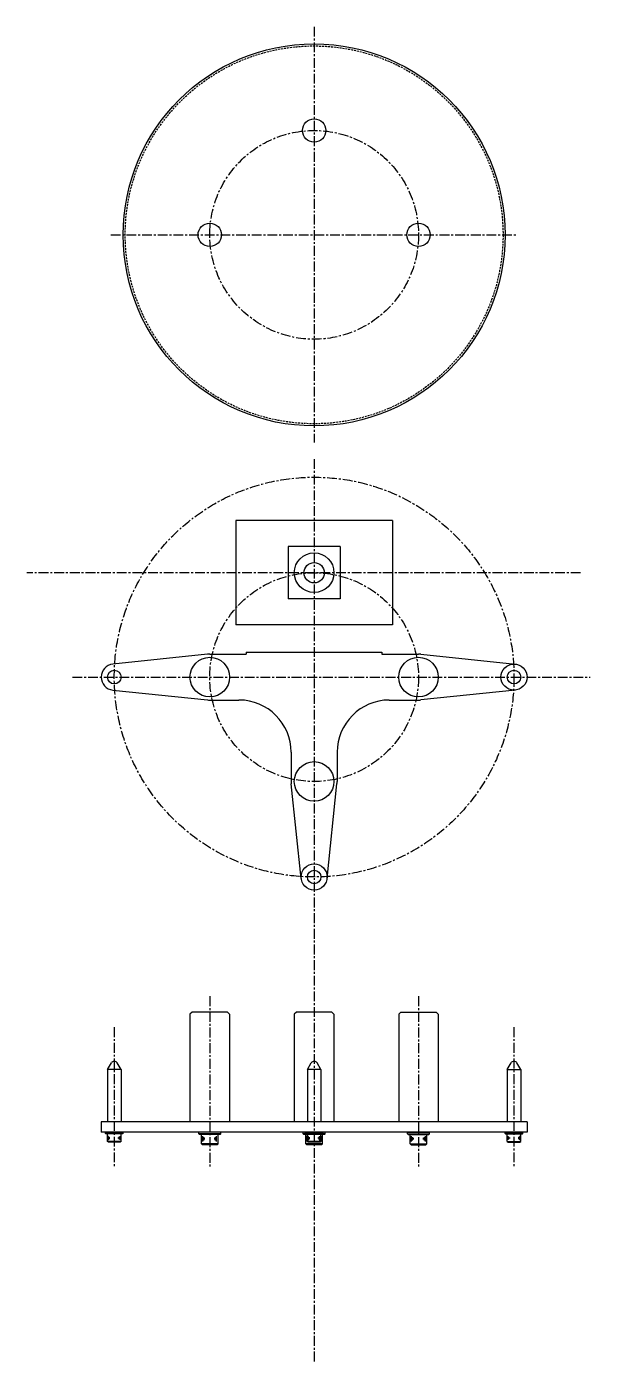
# Model space of a CAD drawing. Extents: x -13768 to 18086, y -10615 to 1188.
# Drawn here: x 10524 to 11064, y -3702 to -2422 of the extents above; entities that cross this region are included whole.
import ezdxf

# ---------------------------------------------------------------- set-up
doc = ezdxf.new("R2010")
doc.units = 0
doc.header["$LTSCALE"] = 7.5
doc.header["$MEASUREMENT"] = 0
doc.linetypes.add('CENTER', pattern=[2, 1.25, -0.25, 0.25, -0.25])
doc.linetypes.add('HIDDEN', pattern=[0.375, 0.25, -0.125])
doc.layers.get('0').update_dxf_attribs({"linetype": 'CONTINUOUS'})
doc.layers.add('CL', color=1, linetype='CENTER')
doc.layers.add('OC', color=1, linetype='HIDDEN')

# ---------------------------------------------------------------- blocks, each defined once
blk = doc.blocks.new('A$C61601B91')
for centre, radius in [((0, 0), 183), ((0, 100), 11.2), ((-100, 0), 11.2), ((100, 0), 11.2)]:
    blk.add_circle(centre, radius)
at = {"layer": 'CL'}
for p, q in [((0, 199.4), (0, -199)), ((-194.8, 0), (195.1, 0))]:
    blk.add_line(p, q, dxfattribs=at)
blk.add_circle((0, 0), 100, dxfattribs=at)
at = {"layer": 'OC'}
blk.add_circle((0, 0), 181, dxfattribs=at)
blk = doc.blocks.new('10125')
for p, q in [((-10.5, 1.5), (-10, 2)), ((-10.5, 1.5), (-10.5, 0)), ((-10.5, 0), (10.5, 0)), ((-10, 2), (10, 2)), ((10, 2), (10.5, 1.5)), ((10.5, 1.5), (10.5, 0))]:
    blk.add_line(p, q)
at = {"color": 1}
blk.add_line((-10.5, 1.5), (10.5, 1.5), dxfattribs=at)
blk = doc.blocks.new('10912L')
for p, q in [((-8, 9), (-7, 10)), ((-8, 9), (-8, 0)), ((-8, 0), (8, 0)), ((-7, 10), (7, 10)), ((8, 9), (7, 10)), ((8, 9), (8, 0))]:
    blk.add_line(p, q)
at = {"color": 1}
for p, q in [((-8, 9), (8, 9)), ((-6.6, 6.7), (-6.6, 1.8)), ((-5.6, 5.9), (-5.6, 2.6)), ((-4.9, 4.9), (-4.9, 3.3)), ((4.9, 4.9), (4.9, 3.3)), ((5.6, 5.9), (5.6, 2.6)), ((6.6, 6.7), (6.6, 1.8))]:
    blk.add_line(p, q, dxfattribs=at)
blk = doc.blocks.new('08125')
for p, q in [((-8.5, 1.1), (-8, 1.6)), ((-8.5, 1.1), (-8.5, 0)), ((-8.5, 0), (8.5, 0)), ((-8, 1.6), (8, 1.6)), ((8, 1.6), (8.5, 1.1)), ((8.5, 1.1), (8.5, 0))]:
    blk.add_line(p, q)
at = {"color": 1}
blk.add_line((-8.5, 1.1), (8.5, 1.1), dxfattribs=at)
blk = doc.blocks.new('08912L')
for p, q in [((-6.5, 7.2), (-5.7, 8)), ((-6.5, 7.2), (-6.5, 0)), ((-6.5, 0), (6.5, 0)), ((-5.7, 8), (5.7, 8)), ((5.7, 8), (6.5, 7.2)), ((6.5, 7.2), (6.5, 0))]:
    blk.add_line(p, q)
at = {"color": 1}
for p, q in [((-6.5, 7.2), (6.5, 7.2)), ((-5.6, 5.8), (-5.6, 2)), ((-4.8, 5.1), (-4.8, 2.9)), ((-4.1, 4.4), (-4.1, 3.4)), ((4.5, 4.8), (4.5, 3.1)), ((5.3, 5.5), (5.3, 2.5)), ((5.8, 6.1), (5.8, 1.8))]:
    blk.add_line(p, q, dxfattribs=at)

msp = doc.modelspace()

# ---------------------------------------------------------------- linework, layer by layer
for p, q in [((10873.92623, -2894.86272), (10723.92623, -2894.86272)), ((10723.92623, -2894.86272), (10723.92623, -2994.86272)), ((10873.92623, -2894.86272), (10873.92623, -2994.86272)), ((10773.92623, -2919.86272), (10773.92623, -2969.86272)), ((10823.92623, -2919.86272), (10773.92623, -2919.86272)), ((10823.92623, -2919.86272), (10823.92623, -2969.86272)), ((10823.92623, -2969.86272), (10773.92623, -2969.86272)), ((10873.92623, -2994.86272), (10723.92623, -2994.86272)), ((10733.92623, -3020.86272), (10863.92623, -3020.86272)), ((10733.92623, -3020.86272), (10733.92623, -3022.86272)), ((10863.92623, -3020.86272), (10863.92623, -3022.86272)), ((10696.64208, -3022.98162), (10606.12842, -3032.43028)), ((10698.92623, -3022.86272), (10733.92623, -3022.86272)), ((10863.92623, -3022.86272), (10898.92623, -3022.86272)), ((10901.21038, -3022.98162), (10991.72404, -3032.43028)), ((10606.12842, -3057.29517), (10696.64208, -3066.74382)), ((10991.72404, -3057.29517), (10901.21038, -3066.74382)), ((10698.92623, -3066.86272), (10726.92623, -3066.86272)), ((10870.92623, -3066.86272), (10898.92623, -3066.86272)), ((10776.92623, -3116.86272), (10776.92623, -3144.86272)), ((10820.92623, -3116.86272), (10820.92623, -3144.86272)), ((10786.49379, -3237.66053), (10777.04513, -3147.14687)), ((10811.35867, -3237.66053), (10820.80733, -3147.14687)), ((10681.92623, -3365.92454), (10679.92623, -3367.92454)), ((10715.92623, -3365.92454), (10681.92623, -3365.92454)), ((10715.92623, -3365.92454), (10717.92623, -3367.92454)), ((10781.92623, -3365.92454), (10779.92623, -3367.92454)), ((10815.92623, -3365.92454), (10781.92623, -3365.92454)), ((10815.92623, -3365.92454), (10817.92623, -3367.92454)), ((10881.92623, -3365.92454), (10879.92623, -3367.92454)), ((10881.92623, -3365.92454), (10915.92623, -3365.92454)), ((10915.92623, -3365.92454), (10917.92623, -3367.92454)), ((10679.92623, -3367.92454), (10679.92623, -3470.92454)), ((10717.92623, -3367.92454), (10717.92623, -3470.92454)), ((10779.92623, -3367.92454), (10779.92623, -3470.92454)), ((10817.92623, -3367.92454), (10817.92623, -3470.92454)), ((10879.92623, -3367.92454), (10879.92623, -3470.92454)), ((10917.92623, -3367.92454), (10917.92623, -3470.92454)), ((10600.92623, -3420.92454), (10604.67901, -3414.42454)), ((10607.57538, -3412.92454), (10607.27708, -3412.92454)), ((10613.92623, -3420.92454), (10610.17345, -3414.42454)), ((10792.42623, -3420.92454), (10796.17901, -3414.42454)), ((10799.07538, -3412.92454), (10798.77708, -3412.92454)), ((10805.42623, -3420.92454), (10801.67345, -3414.42454)), ((10983.92623, -3420.92454), (10987.67901, -3414.42454)), ((10990.27708, -3412.92454), (10990.57538, -3412.92454)), ((10996.92623, -3420.92454), (10993.17345, -3414.42454)), ((10600.92623, -3420.92454), (10600.92623, -3470.92454)), ((10613.92623, -3420.92454), (10600.92623, -3420.92454)), ((10613.92623, -3420.92454), (10613.92623, -3470.92454)), ((10805.42623, -3420.92454), (10792.42623, -3420.92454)), ((10792.42623, -3420.92454), (10792.42623, -3470.92454)), ((10805.42623, -3420.92454), (10805.42623, -3470.92454)), ((10983.92623, -3420.92454), (10996.92623, -3420.92454)), ((10983.92623, -3420.92454), (10983.92623, -3470.92454)), ((10996.92623, -3420.92454), (10996.92623, -3470.92454)), ((11002.92623, -3470.92454), (10594.92623, -3470.92454)), ((10594.92623, -3470.92454), (10594.92623, -3480.92454)), ((11002.92623, -3480.92454), (10594.92623, -3480.92454)), ((11002.92623, -3470.92454), (11002.92623, -3480.92454))]:
    msp.add_line(p, q)
for centre, radius in [((10798.92623, -2944.86272), 19), ((10798.92623, -2944.86272), 9.75), ((10698.92623, -3044.86272), 19), ((10898.92623, -3044.86272), 19), ((10990.42623, -3044.86272), 12.5), ((10990.42623, -3044.86272), 12.5), ((10607.42623, -3044.86272), 6.5), ((10990.42623, -3044.86272), 6.5), ((10798.92623, -3144.86272), 19), ((10798.92623, -3236.36272), 12.5), ((10798.92623, -3236.36272), 6.5)]:
    msp.add_circle(centre, radius)
for centre, radius, start, end in [((10607.42623, -3044.86272), 12.5, 95.95948188, 264.04051812), ((10698.92623, -3044.86272), 22, 90, 95.95948188), ((10898.92623, -3044.86272), 22, 84.04051812, 90), ((10698.92623, -3044.86272), 22, 264.04051812, 270), ((10726.92623, -3116.86272), 50, 0, 90), ((10870.92623, -3116.86272), 50, 90, 180), ((10898.92623, -3044.86272), 22, 270, 275.95948188), ((10798.92623, -3144.86272), 22, 180, 185.95948188), ((10798.92623, -3144.86272), 22, 354.04051812, 0), ((10607.27708, -3415.92454), 3, 90, 150), ((10607.57538, -3415.92454), 3, 30, 90), ((10798.77708, -3415.92454), 3, 90, 150), ((10799.07538, -3415.92454), 3, 30, 90), ((10990.27708, -3415.92454), 3, 90, 150), ((10990.57538, -3415.92454), 3, 30, 90)]:
    msp.add_arc(centre, radius, start, end)
at = {"layer": 'CL'}
for p, q in [((10798.92623, -2836.09683), (10798.92623, -3702.23343)), ((11054.2776, -2944.86272), (10523.52639, -2944.86272)), ((10567.38574, -3044.86272), (11063.51772, -3044.86272)), ((10698.92623, -3350.69134), (10698.92623, -3514.26304)), ((10898.92623, -3350.69134), (10898.92623, -3514.26304)), ((10607.42623, -3380.33475), (10607.42623, -3513.59)), ((10990.42623, -3380.33475), (10990.42623, -3513.59))]:
    msp.add_line(p, q, dxfattribs=at)
for radius in [191.5, 100]:
    msp.add_circle((10798.92623, -3044.86272), radius, dxfattribs=at)

# ---------------------------------------------------------------- block references
msp.add_blockref('A$C61601B91', (10798.92623, -2621.19087))
at = {"rotation": 180}
for name, p in [('08125', (10607.42623, -3480.92454)), ('08912L', (10607.42623, -3482.52454)), ('10125', (10698.92623, -3480.92454)), ('10125', (10798.92623, -3480.92454)), ('08125', (10798.92623, -3480.92454)), ('08912L', (10798.92623, -3482.52454)), ('10912L', (10698.92623, -3482.92454)), ('10912L', (10798.92623, -3482.92454))]:
    msp.add_blockref(name, p, dxfattribs=at)
at = {"xscale": -1, "rotation": 180}
for name, p in [('10125', (10898.92623, -3480.92454)), ('08125', (10990.42623, -3480.92454)), ('08912L', (10990.42623, -3482.52454)), ('10912L', (10898.92623, -3482.92454))]:
    msp.add_blockref(name, p, dxfattribs=at)

doc.saveas('drawing.dxf')
